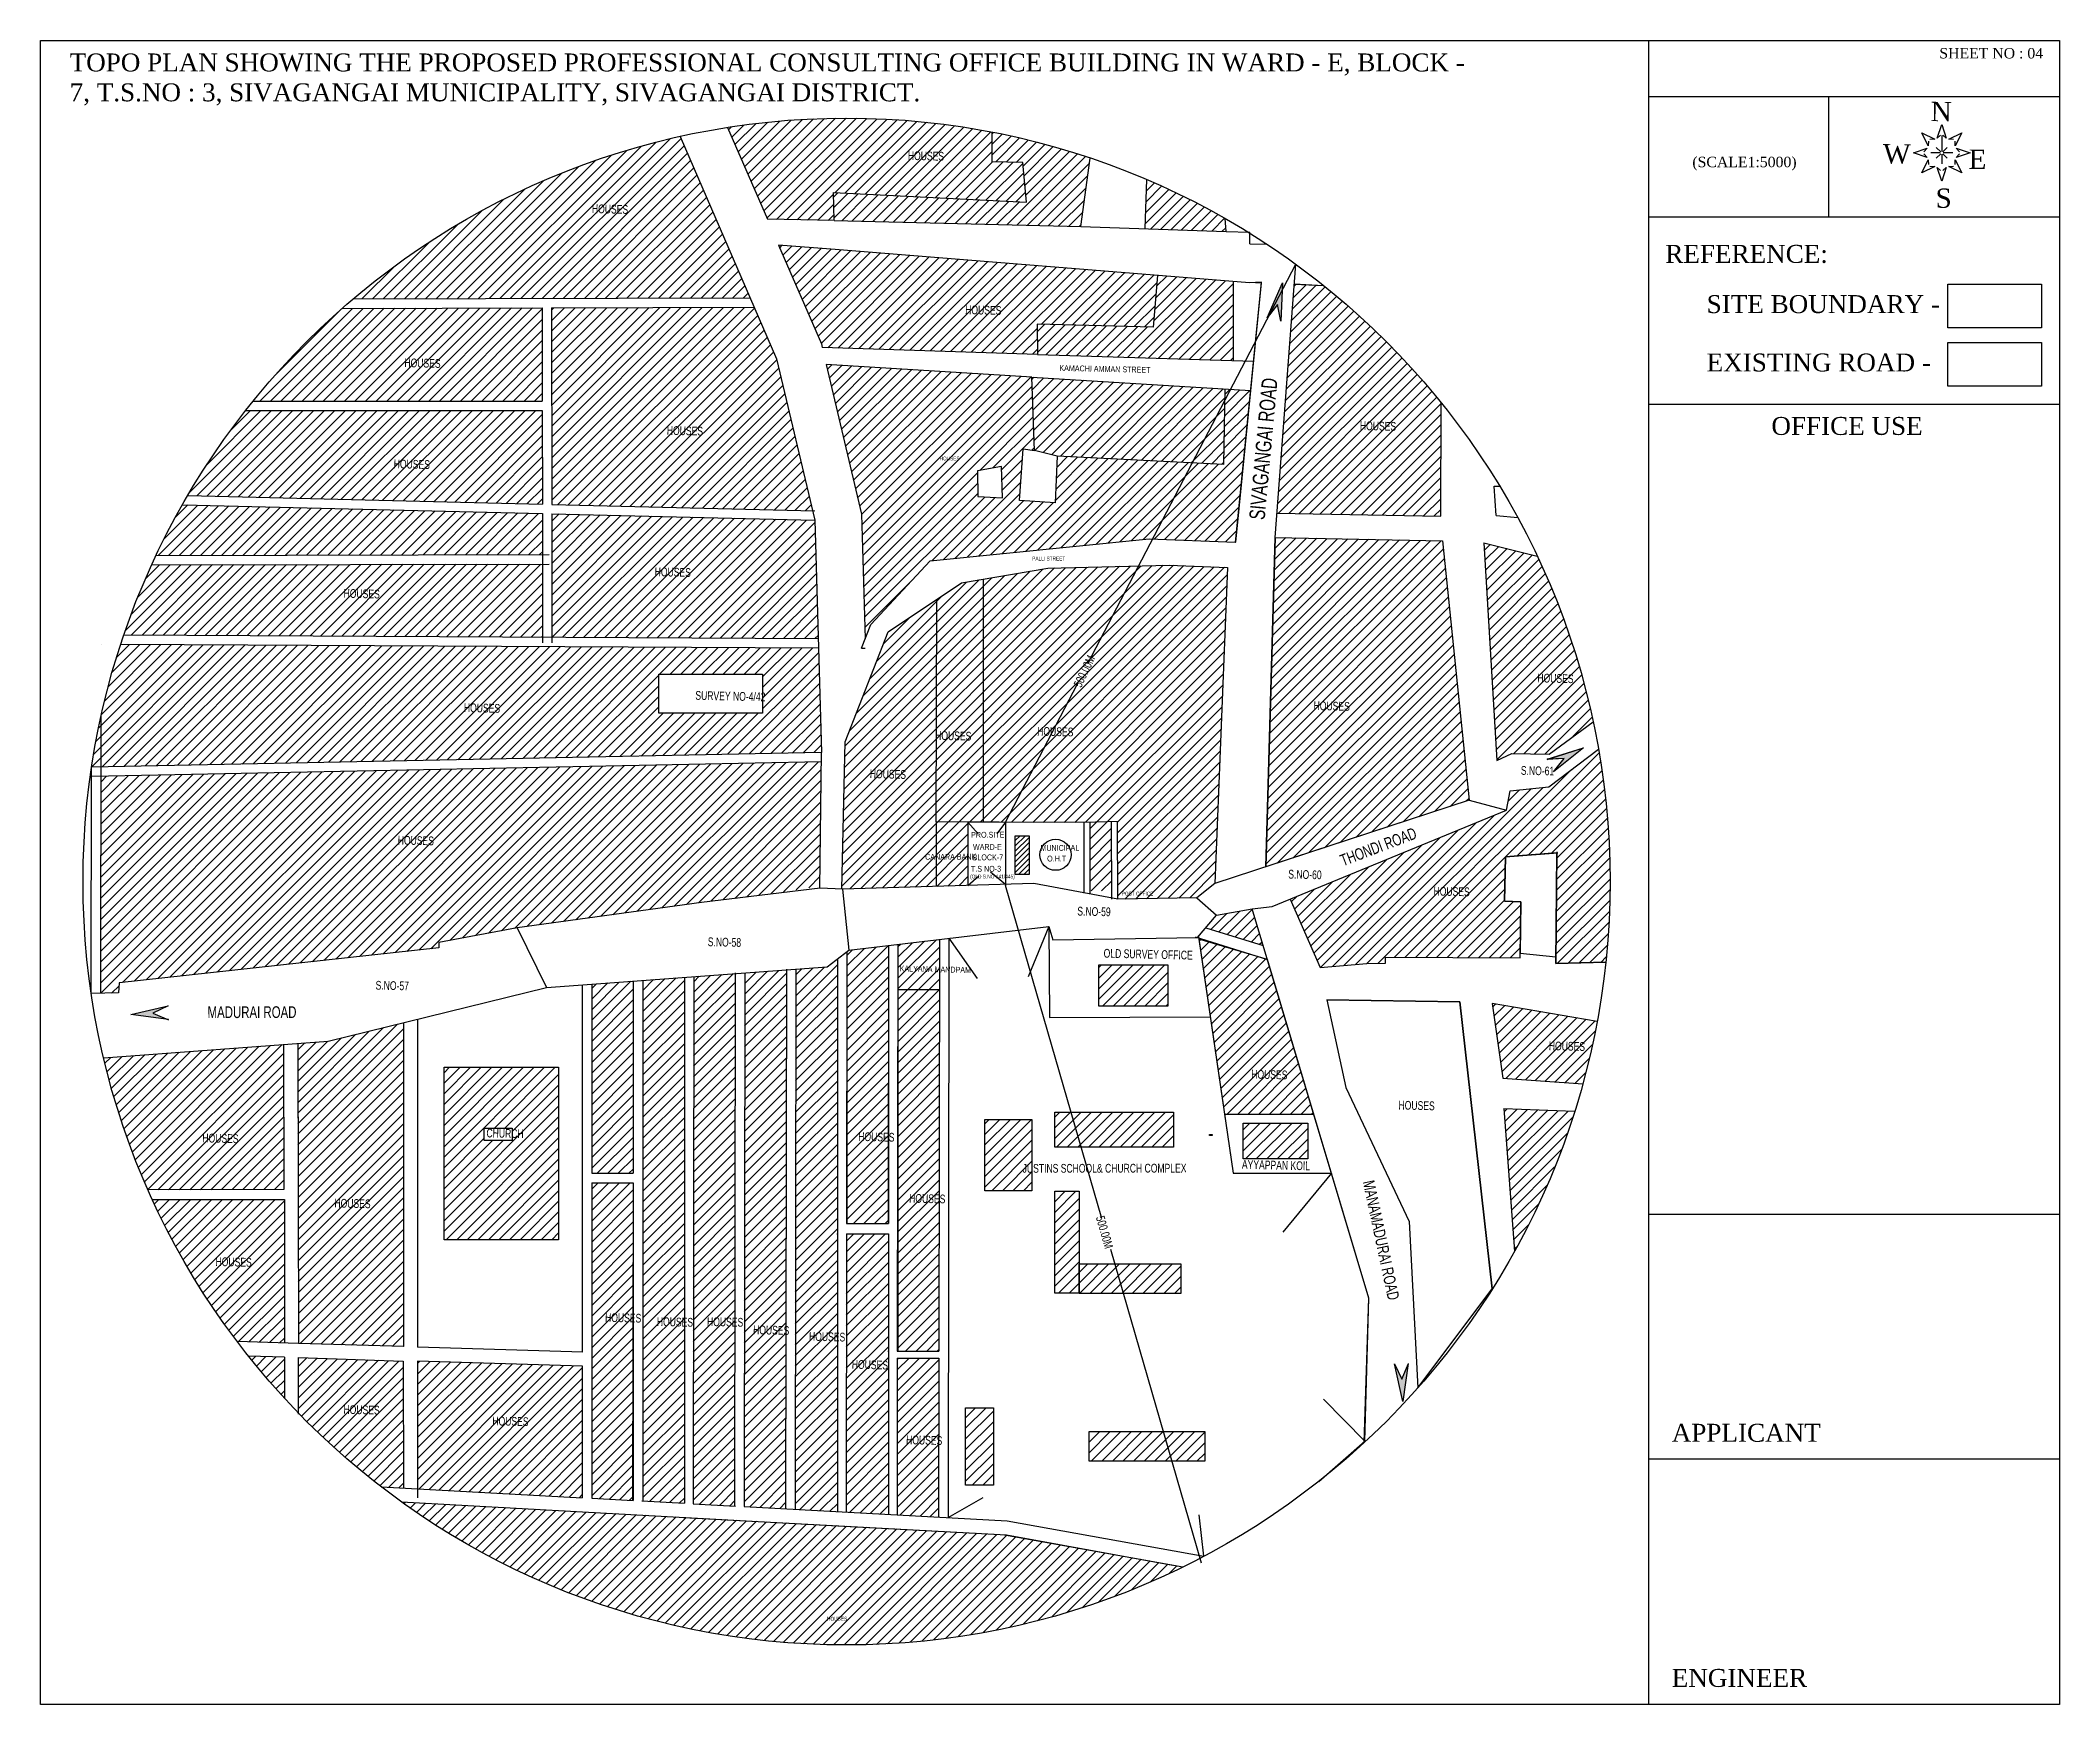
# Model space of a CAD drawing. Header units: metres. Extents: x 3520 to 17931, y 2599 to 6638.
# Drawn here: x 8420 to 9975, y 4158 to 5439 of the extents above; entities that cross this region are included whole.
import ezdxf

# ---------------------------------------------------------------- set-up
doc = ezdxf.new("R2010")
doc.units = ezdxf.units.M
doc.header["$MEASUREMENT"] = 0
doc.styles.add('3', font='sanss___.ttf', dxfattribs={"width": 0.7, "height": 2})
doc.styles.add('ANAND', font='times.ttf')
doc.styles.get("Standard").update_dxf_attribs({"font": 'times.ttf'})
pattern_1 = [(45, (-4132928.9994, -2389809.2443), (-4.0678315164, 4.0678315164), [])]
pattern_2 = [(45, (-4022.319, -2704.804), (-4.0678315, 4.0678315), [])]

msp = doc.modelspace()

# ---------------------------------------------------------------- texts
at = {"style": 'ANAND'}
for s, p in [('SHEET NO : 04', (9882.404, 5425.13)), ('(SCALE1:5000)', (9692.274, 5341.391))]:
    msp.add_text(s, height=8.03732, dxfattribs=at).set_placement(p)
for s, p in [('N', (9875.713, 5376.884)), ('W', (9838.962, 5344.294)), ('E', (9904.91, 5340.142))]:
    msp.add_text(s, height=14.878, rotation=359.40258).set_placement(p)
at = {"color": 1, "style": '3', "width": 0.7}
for s, height, rotation, p in [('HOUSES', 6.75, 358.713125, (9088.28, 5347.035)), ('HOUSES', 6.75, 358.713125, (8845.037, 5306.079)), ('HOUSES', 6.75, 358.713125, (9132.397, 5228.286)), ('HOUSES', 6.75, 358.713125, (8700.678, 5187.498)), ('KAMACHI AMMAN STREET', 4.5, 358.713125, (9204.91, 5184.593)), ('SIVAGANGAI ROAD', 12, 84.737976, (9362.969, 5069.519)), ('HOUSES', 6.75, 358.713125, (9436.27, 5139.04)), ('HOUSES', 6.75, 358.713125, (8902.699, 5135.393)), ('HOUSES', 6.75, 358.713125, (8692.452, 5109.648)), ('HOUSES', 3, 0.1, (9112.715, 5115.606)), ('PALLI STREET', 3, 0.1, (9184.068, 5038.539)), ('HOUSES', 6.75, 358.713125, (8893.37, 5026.544)), ('HOUSES', 6.75, 358.713125, (8653.857, 5009.961)), ('500.00M', 6.75, 64.678914, (9221.786, 4940.253)), ('HOUSES', 6.75, 358.713125, (9572.898, 4944.772)), ('HOUSES', 6.75, 358.713125, (8746.474, 4921.955)), ('SURVEY NO-4/42', 6.75, 358.713125, (8924.676, 4931.391)), ('HOUSES', 6.75, 358.713125, (9400.63, 4923.475)), ('HOUSES', 6.75, 358.713125, (9109.276, 4900.549)), ('HOUSES', 6.75, 358.713125, (9187.836, 4903.754)), ('HOUSES', 6.75, 358.713125, (9058.983, 4871.027)), ('S.NO-61', 6.75, 358.713125, (9560.169, 4873.641)), ('HOUSES', 6.75, 358.713125, (8695.553, 4819.911)), ('PRO.SITE', 4.5, 0.1, (9137.045, 4825.143)), ('WARD-E', 4.5, 0.1, (9138.447, 4815.786)), ('MUNICIPAL', 4.5, 0.1, (9190.375, 4815.029)), ('THONDI ROAD', 9, 20.849338, (9423.36, 4803.044)), ('CANARA BANK', 4.5, 0.1, (9101.619, 4808.202)), ('T.S NO-3', 4.5, 0.1, (9136.92, 4798.954)), ('BLOCK-7', 4.5, 0.1, (9138.183, 4807.746)), ('O.H.T', 4.5, 0.1, (9195.523, 4806.857)), ('(OLD S.NO-141/445)', 3, 0.1, (9136.229, 4793.767)), ('S.NO-60', 6.75, 358.713125, (9381.136, 4793.724)), ('POST OFFICE', 3, 0.1, (9252.912, 4780.559)), ('HOUSES', 6.75, 358.713125, (9492.974, 4780.652)), ('S.NO-59', 6.75, 358.713125, (9218.725, 4765.238)), ('S.NO-58', 6.75, 358.713125, (8934.22, 4741.691)), ('KALYANA MANDPAM', 4.5, 358.713125, (9081.951, 4722.231)), ('OLD SURVEY OFFICE', 6.75, 358.713125, (9238.981, 4732.853)), ('S.NO-57', 6.75, 358.713125, (8678.485, 4708.2)), ('MADURAI ROAD', 9, 0.1, (8549.205, 4686.278)), ('HOUSES', 6.75, 358.713125, (9581.722, 4661.593)), ('HOUSES', 6.75, 358.713125, (9352.613, 4639.729)), ('HOUSES', 6.75, 358.713125, (9465.988, 4615.915)), ('HOUSES', 6.75, 358.713125, (8545.12, 4590.63)), ('CHURCH ', 6.75, 358.713125, (8763.864, 4594.461)), ('HOUSES', 6.75, 358.713125, (9050.082, 4591.731)), ('JUSTINS SCHOOL& CHURCH COMPLEX', 6.75, 0.1, (9176.687, 4567.179)), ('AYYAPPAN KOIL', 6.75, 358.713125, (9345.421, 4570.264)), ('MANAMADURAI ROAD', 9, 282.069916, (9438.496, 4560.245)), ('HOUSES', 6.75, 358.713125, (8646.809, 4540.493)), ('HOUSES', 6.75, 358.713125, (9089.266, 4544.23)), ('500.00M', 6.75, 286.067822, (9232.963, 4532.816)), ('HOUSES', 6.75, 358.713125, (8555.268, 4495.438)), ('HOUSES', 6.75, 358.713125, (8855.16, 4452.424)), ('HOUSES', 6.75, 358.713125, (8895.036, 4449.264)), ('HOUSES', 6.75, 358.713125, (8933.657, 4449.264)), ('HOUSES', 6.75, 358.713125, (8969.125, 4442.945)), ('HOUSES', 6.75, 358.713125, (9012.179, 4437.881)), ('HOUSES', 6.75, 358.713125, (9045.11, 4416.351)), ('HOUSES', 6.75, 358.713125, (8653.78, 4381.615)), ('HOUSES', 6.75, 358.713125, (8768.411, 4372.759)), ('HOUSES', 6.75, 358.713125, (9086.908, 4358.225)), ('HOUSES', 3, 0.1, (9026.12, 4222.294))]:
    msp.add_text(s, height=height, rotation=rotation, dxfattribs=at).set_placement(p)
msp.add_text('S', height=14.878).set_placement((9879.472, 5310.118))
at = {"color": 0, "ltscale": 0.01, "style": 'ANAND'}
for s, height, p in [('REFERENCE:', 13.8061, (9671.448, 5267.763)), ('SITE BOUNDARY - ', 13.80609, (9703.282, 5229.084)), ('EXISTING ROAD - ', 13.80609, (9703.282, 5184.135)), ('OFFICE USE', 13.8061, (9753.109, 5135.279)), ('APPLICANT', 13.8061, (9676.407, 4360.099)), ('ENGINEER', 13.8061, (9676.407, 4171.346))]:
    msp.add_text(s, height=height, rotation=359.997615, dxfattribs=at).set_placement(p)
at = {"color": 0, "insert": (8443.049, 5428.94), "char_height": 13.8, "attachment_point": 1}
msp.add_mtext_dynamic_manual_height_columns('TOPO PLAN SHOWING THE PROPOSED PROFESSIONAL CONSULTING OFFICE BUILDING IN WARD - E, BLOCK - 7, T.S.NO : 3, SIVAGANGAI MUNICIPALITY, SIVAGANGAI DISTRICT. ', width=1079.01346, gutter_width=1, heights=[0], dxfattribs=at)

# ---------------------------------------------------------------- hatches: boundary and pattern name
h = msp.add_hatch()
h.set_pattern_fill('ANSI31', color=8, scale=1.8119)
h.set_pattern_definition(pattern_2)
h.paths.add_polyline_path([(9153.257, 5368.396, 0.08733478), (8949.509, 5372.018), (8980.152, 5301.289), (9031.678, 5300.353), (9031.045, 5321.828), (9179.602, 5314.589), (9176.96, 5344.93), (9153.179, 5345.59)])
h = msp.add_hatch()
h.set_pattern_fill('ANSI31', color=8, scale=1.8119)
h.set_pattern_definition(pattern_1)
h.paths.add_polyline_path([(9016.616, 5069.598), (8814.2, 5074.536), (8814.288, 4979.55), (9019.257, 4978.478)])
h.paths.add_polyline_path([(8987.192, 5193.888), (8970.029, 5233.502), (8814.053, 5233.089), (8814.193, 5081.786), (9014.89, 5076.89)])
h.paths.add_polyline_path([(8806.805, 5233.07), (8652.78, 5232.662, 0.04213768), (8584.299, 5161.313), (8806.872, 5161.381)])
h.paths.add_polyline_path([(8806.879, 5154.134), (8578.523, 5154.064, 0.03370572), (8533.991, 5088.622), (8806.946, 5081.963)])
h.paths.add_polyline_path([(8806.989, 5035.877), (8506.302, 5035.306, 0.02474606), (8484.822, 4981.274), (8807.041, 4979.588)])
h.paths.add_polyline_path([(8913.024, 5365.074, 0.12136593), (8661.2, 5239.932), (8966.892, 5240.741)])
h = msp.add_hatch()
h.set_pattern_fill('ANSI31', color=8, scale=1.8119)
h.set_pattern_definition(pattern_1)
h.paths.add_polyline_path([(9339.018, 5253.308), (9280.566, 5258.011), (9277.222, 5218.276), (9187.814, 5220.464), (9188.252, 5197.27), (9339.018, 5192.456)])
h.paths.add_polyline_path([(9332.444, 5170.575), (9183.869, 5179.766), (9185.804, 5123.355), (9203.379, 5118.968), (9331.233, 5112.387)])
h.paths.add_polyline_path([(9228.661, 5348.466, 0.03320942), (9153.257, 5368.396), (9153.179, 5345.59), (9176.96, 5344.93), (9179.602, 5314.589), (9031.045, 5321.828), (9031.678, 5300.353), (9221.449, 5295.747)])
h.paths.add_polyline_path([(9272.251, 5331.835), (9270.986, 5294.086), (9333.282, 5291.998), (9332.688, 5301.769, 0.02873469)])
edge = h.paths.add_edge_path()
edge.add_line((9385.728, 5251.329), (9372.506, 5075.009))
edge.add_line((9372.506, 5075.009), (9498.601, 5072.611))
edge.add_line((9498.601, 5072.611), (9498.822, 5160.16))
edge.add_arc((9041.095, 4791.416), 587.78, 38.854809, 51.329466)
edge.add_line((9408.364, 5250.327), (9385.728, 5251.329))
h = msp.add_hatch()
h.set_pattern_fill('ANSI31', color=8, scale=1.8119)
h.set_pattern_definition(pattern_2)
h.paths.add_polyline_path([(9280.566, 5258.011), (9032.336, 5277.983), (8988.73, 5281.491), (9021.717, 5205.354), (9022.377, 5202.567), (9188.252, 5197.27), (9187.814, 5220.464), (9277.222, 5218.276)])
h.paths.add_polyline_path([(9183.869, 5179.766), (9025.455, 5189.564), (9052.732, 5074.346), (9055.516, 4978.288), (9059.804, 4989.414), (9105.53, 5038.332), (9274.06, 5055.291), (9340.688, 5052.682), (9352.218, 5169.352), (9332.444, 5170.575), (9331.233, 5112.387), (9203.379, 5118.968), (9201.621, 5082.993), (9174.38, 5084.748), (9177.016, 5124.671), (9185.804, 5123.355)])
h.paths.add_polyline_path([(9141.868, 5107.561), (9160.32, 5111.071), (9161.199, 5086.942), (9142.307, 5087.819)], flags=16)
h = msp.add_hatch(color=256)
h.dxf.hatch_style = 1
h.paths.add_polyline_path([(9376.65, 5252.44), (9365.118, 5225.684), (9372.996, 5235.701), (9375.376, 5222.861)])
h = msp.add_hatch()
h.set_pattern_fill('ANSI31', color=8, scale=1.8119)
h.set_pattern_definition(pattern_1)
h.paths.add_polyline_path([(8806.952, 5074.713), (8529.868, 5081.473, 0.01865403), (8509.67, 5042.56), (8806.982, 5043.125)])
h = msp.add_hatch()
h.set_pattern_fill('ANSI31', color=8, scale=1.8119)
h.set_pattern_definition(pattern_1)
h.paths.add_polyline_path([(9499.827, 5053.74), (9371.107, 5056.346), (9363.999, 4802.711), (9520.351, 4854.012)])
h = msp.add_hatch()
h.set_pattern_fill('ANSI31', color=8, scale=1.8119)
h.set_pattern_definition(pattern_1)
h.paths.add_polyline_path([(9572.762, 5042.048), (9531.85, 5052.146), (9541.66, 4884.586), (9553.262, 4890.074), (9581.965, 4889.465), (9615.846, 4914.49, 0.05745417)])
h = msp.add_hatch()
h.set_pattern_fill('ANSI31', color=8, scale=1.8119)
h.set_pattern_definition(pattern_1)
h.paths.add_polyline_path([(9110.701, 5008.68), (9073.042, 4983.639), (9040.076, 4899.013), (9037.497, 4785.611), (9038.111, 4785.588), (9110.225, 4787.654), (9110.226, 4837.281)])
h.paths.add_polyline_path([(9146.647, 5024.215), (9129.709, 5021.32), (9110.701, 5008.68), (9110.226, 4837.281), (9134.601, 4837.178), (9146.643, 4837.127)])
h.paths.add_polyline_path([(9134.601, 4837.178), (9110.226, 4837.281), (9110.225, 4787.654), (9134.599, 4788.352)])
h.paths.add_polyline_path([(9334.492, 5033.278), (9289.584, 5035.071), (9196.173, 5032.68), (9146.647, 5024.215), (9146.643, 4837.127), (9158.685, 4837.077), (9224.099, 4836.8), (9224.099, 4836.985), (9249.671, 4837.613), (9249.858, 4777.757), (9310.788, 4778.962), (9324.663, 4789.805)])
h = msp.add_hatch()
h.set_pattern_fill('ANSI31', color=8, scale=1.8119)
h.set_pattern_definition(pattern_2)
h.paths.add_polyline_path([(9019.467, 4971.229), (8482.405, 4974.039, 0.04136907), (8459.963, 4879.57), (9021.798, 4890.812)])
h.paths.add_polyline_path([(8896.518, 4950.98), (8976.527, 4950.98), (8976.527, 4921.028), (8896.518, 4921.028)], flags=16)
h.paths.add_polyline_path([(8923.503, 4930.077), (8961.152, 4930.143), (8961.14, 4937.199), (8923.49, 4937.133)], flags=8)
h.paths.add_polyline_path([(8745.692, 4921.079), (8759.425, 4921.103), (8759.416, 4925.807), (8745.684, 4925.783)], flags=24)
h = msp.add_hatch()
h.set_pattern_fill('ANSI31', color=8, scale=1.8119)
h.set_pattern_definition(pattern_1)
h.paths.add_polyline_path([(9021.713, 4883.561), (8467.198, 4872.466), (8466.911, 4705.382), (8480.601, 4705.618), (8481.21, 4713.527), (8727.136, 4740.32), (8727.136, 4744.568), (8787.636, 4755.686), (8929.407, 4775.355), (8979.905, 4781.365), (9020.591, 4788.048)])
h = msp.add_hatch()
h.set_pattern_fill('ANSI31', color=8, scale=1.8119)
h.set_pattern_definition(pattern_1)
h.paths.add_polyline_path([(9560.244, 4775.824), (9547.617, 4776.28), (9548.302, 4810.371), (9587.965, 4813.417), (9587.191, 4728.409), (9625.58, 4729.261, 0.02649229), (9628.875, 4791.416, 0.04358685), (9619.976, 4893.312), (9581.863, 4864.397), (9552.068, 4861.243), (9549.171, 4846.237), (9382.56, 4777.776), (9405.804, 4725.331), (9441.559, 4728.226), (9456.115, 4728.513), (9456.115, 4733.108), (9559.769, 4732.624)])
h.paths.add_polyline_path([(9618.893, 4683.553), (9538.177, 4697.419), (9546.26, 4639.913), (9607.839, 4635.573, 0.02095111)])
h.paths.add_polyline_path([(9601.616, 4614.492), (9547.229, 4616.549), (9555.404, 4506.861, 0.0499437)])
h = msp.add_hatch(color=256)
h.dxf.hatch_style = 1
h.paths.add_polyline_path([(9608.478, 4894.468), (9580.733, 4885.577), (9593.46, 4886.222), (9585.346, 4875.99)])
h = msp.add_hatch()
h.set_pattern_fill('ANSI31', color=256, scale=1.8119)
h.set_pattern_definition(pattern_1)
h.paths.add_polyline_path([(9245.142, 4837.502), (9228.629, 4837.097), (9228.629, 4784.357), (9245.308, 4784.209)])
h = msp.add_hatch()
h.set_pattern_fill('ANSI31', color=256, scale=0.90595)
h.set_pattern_definition([(45, (-2061859.8746, -1192271.0242), (-2.0339157582, 2.0339157582), [])])
h.paths.add_polyline_path([(9181.706, 4826.713), (9171.032, 4826.713), (9171.032, 4796.943), (9181.706, 4796.943)])
h = msp.add_hatch()
h.set_pattern_fill('ANSI31', color=256, scale=1.8119)
h.set_pattern_definition(pattern_1)
h.paths.add_polyline_path([(9353.481, 4770.277), (9325.96, 4765.392), (9317.646, 4755.708), (9361.891, 4742.226)])
h = msp.add_hatch()
h.set_pattern_fill('ANSI31', color=8, scale=1.8119)
h.set_pattern_definition(pattern_1)
h.paths.add_polyline_path([(9112.612, 4746.821), (9080.624, 4743.019), (9080.624, 4429.956), (9112.19, 4429.956)])
h.paths.add_polyline_path([(9073.332, 4742.152), (9042.802, 4738.523), (9041.344, 4737.391), (9041.344, 4528.063), (9073.047, 4528.063)])
h.paths.add_polyline_path([(9034.097, 4731.762), (9026.29, 4725.699), (9002.02, 4723.922), (9001.466, 4308.114), (9034.097, 4306.338)])
h.paths.add_polyline_path([(8994.772, 4723.391), (8962.74, 4721.045), (8962.193, 4310.252), (8994.219, 4308.509)])
h.paths.add_polyline_path([(8955.492, 4720.515), (8923.46, 4718.169), (8922.92, 4312.39), (8954.946, 4310.646)])
h.paths.add_polyline_path([(8916.257, 4717.641), (8884.225, 4715.296), (8884.225, 4314.496), (8916.257, 4312.752)])
h.paths.add_polyline_path([(8876.932, 4714.761), (8844.945, 4712.419), (8844.945, 4566.777), (8876.735, 4566.777)])
h.paths.add_polyline_path([(8876.725, 4559.53), (8844.945, 4559.53), (8844.945, 4316.634), (8876.399, 4314.922)])
h = msp.add_hatch()
h.set_pattern_fill('ANSI31', color=8, scale=1.8119)
h.set_pattern_definition(pattern_1)
h.paths.add_polyline_path([(9396.175, 4605.432), (9346.457, 4605.432), (9346.457, 4577.8), (9396.175, 4577.8)])
h.paths.add_polyline_path([(9365.107, 4731.501), (9312.387, 4746.913), (9332.088, 4612.41), (9400.815, 4612.41)])
h = msp.add_hatch()
h.set_pattern_fill('ANSI31', color=8, scale=1.8119)
h.set_pattern_definition(pattern_1)
h.paths.add_polyline_path([(9288.588, 4727.24), (9235.329, 4727.24), (9235.329, 4695.437), (9288.588, 4695.437)])
h = msp.add_hatch(color=256)
h.dxf.hatch_style = 1
h.paths.add_polyline_path([(8507.135, 4690.009), (8518.853, 4695.774), (8490.033, 4688.997), (8518.911, 4685.135)])
h = msp.add_hatch()
h.set_pattern_fill('ANSI31', color=8, scale=1.8119)
h.set_pattern_definition(pattern_1)
h.paths.add_polyline_path([(8699.993, 4682.757), (8642.064, 4668.506), (8618.629, 4666.755), (8619.19, 4435.802), (8699.993, 4433.357), (8699.993, 4547.322)])
h = msp.add_hatch()
h.set_pattern_fill('ANSI31', color=8, scale=1.8119)
h.set_pattern_definition(pattern_1)
h.paths.add_polyline_path([(8607.76, 4665.943), (8469.223, 4655.592, 0.04567355), (8503.387, 4554.023), (8608.031, 4554.314)])
h = msp.add_hatch()
h.set_pattern_fill('ANSI31', color=8, scale=1.8119)
h.set_pattern_definition(pattern_1)
h.paths.add_polyline_path([(8783.681, 4601.547), (8783.681, 4591.933), (8762.205, 4591.933), (8762.205, 4601.547)])
h.paths.add_polyline_path([(8819.453, 4648.37), (8731.302, 4648.37), (8731.302, 4515.567), (8819.453, 4515.567)])
h = msp.add_hatch()
h.set_pattern_fill('ANSI31', color=8, scale=1.8119)
h.set_pattern_definition(pattern_1)
h.paths.add_polyline_path([(9183.879, 4608.281), (9147.567, 4608.281), (9147.567, 4553.309), (9183.879, 4553.309)])
h = msp.add_hatch()
h.set_pattern_fill('ANSI31', color=8, scale=1.8119)
h.set_pattern_definition(pattern_1)
h.paths.add_polyline_path([(9292.815, 4613.839), (9201.448, 4613.839), (9201.448, 4586.938), (9292.815, 4586.938)])
h = msp.add_hatch()
h.set_pattern_fill('ANSI31', color=8, scale=1.8119)
h.set_pattern_definition(pattern_1)
h.paths.add_polyline_path([(8608.309, 4546.723), (8506.669, 4546.723, 0.05439406), (8572.013, 4437.23), (8608.309, 4436.131)])
h = msp.add_hatch()
h.set_pattern_fill('ANSI31', color=8, scale=1.8119)
h.set_pattern_definition(pattern_1)
h.paths.add_polyline_path([(9220.191, 4496.795), (9220.191, 4552.936), (9201.448, 4552.936), (9201.448, 4474.572), (9220.191, 4474.572)])
h.paths.add_polyline_path([(9298.671, 4496.795), (9220.191, 4496.795), (9220.191, 4474.572), (9298.671, 4474.572)])
h = msp.add_hatch()
h.set_pattern_fill('ANSI31', color=8, scale=1.8119)
h.set_pattern_definition(pattern_1)
h.paths.add_polyline_path([(9073.377, 4520.289), (9041.018, 4520.289), (9040.732, 4305.977), (9073.377, 4304.2)])
h.paths.add_polyline_path([(9112.182, 4424.53), (9080.156, 4424.53), (9079.996, 4303.84), (9112.019, 4302.097)])
h = msp.add_hatch()
h.set_pattern_fill('ANSI31', color=8, scale=1.8119)
h.set_pattern_definition(pattern_1)
h.paths.add_polyline_path([(8699.707, 4422.122), (8619.323, 4424.917), (8619.323, 4382.034, 0.03621572), (8682.808, 4325.459), (8699.985, 4324.524)])
h.paths.add_polyline_path([(8837.697, 4418.314), (8710.864, 4422.152), (8710.864, 4323.932), (8837.697, 4317.028)])
h.paths.add_polyline_path([(8608.309, 4425.255), (8580.634, 4426.092, 0.01812858), (8608.309, 4393.695)])
h = msp.add_hatch(color=256)
h.dxf.hatch_style = 1
h.paths.add_polyline_path([(9473.501, 4419.999), (9468.575, 4408.246), (9462.862, 4419.989), (9469.51, 4391.139)])
h = msp.add_hatch()
h.set_pattern_fill('ANSI31', color=8, scale=1.8119)
h.set_pattern_definition(pattern_1)
h.paths.add_polyline_path([(9154.163, 4386.23), (9132.814, 4386.23), (9132.814, 4326.69), (9154.163, 4326.69)])
h = msp.add_hatch()
h.set_pattern_fill('ANSI31', color=256, scale=1.8119)
h.set_pattern_definition(pattern_1)
h.paths.add_polyline_path([(9316.851, 4367.906), (9227.778, 4367.906), (9227.778, 4345.119), (9316.851, 4345.119)])
h = msp.add_hatch()
h.set_pattern_fill('ANSI31', color=8, scale=1.8119)
h.set_pattern_definition(pattern_1)
h.paths.add_polyline_path([(9300.058, 4263.757), (9163.502, 4288.407), (9024.778, 4295.958), (8884.225, 4303.608), (8698.629, 4313.71, 0.27627857)])

# ---------------------------------------------------------------- linework, layer by layer
for p, q in [((9658.46, 5439.033), (9658.46, 4157.704)), ((9658.46, 5395.783), (9975.008, 5395.783)), ((9797.163, 5395.783), (9797.163, 5303.076)), ((9658.46, 5303.076), (9975.008, 5303.076))]:
    msp.add_line(p, q)
at = {"color": 1, "linetype": 'Continuous'}
for p, q in [((8913.024, 5365.074), (8987.192, 5193.888)), ((8949.509, 5372.018), (8980.152, 5301.289)), ((9153.179, 5345.59), (9153.257, 5368.396)), ((9221.449, 5295.747), (9228.661, 5348.466)), ((9176.96, 5344.93), (9153.179, 5345.59)), ((9179.602, 5314.589), (9176.96, 5344.93)), ((9031.678, 5300.353), (9031.045, 5321.828)), ((9031.045, 5321.828), (9179.602, 5314.589)), ((9270.986, 5294.086), (9272.251, 5331.835)), ((9333.282, 5291.998), (9332.688, 5301.769)), ((9031.678, 5300.353), (9221.449, 5295.747)), ((9221.449, 5295.747), (9333.282, 5291.998)), ((9333.282, 5291.998), (9351.644, 5291.382)), ((9351.554, 5282.297), (9351.644, 5291.382)), ((8988.73, 5281.491), (9021.717, 5205.354)), ((9351.257, 5252.323), (9032.336, 5277.983)), ((9351.554, 5282.297), (9364.673, 5282.112)), ((9280.566, 5258.011), (9277.222, 5218.276)), ((9339.018, 5192.456), (9339.018, 5253.308)), ((9340.688, 5052.682), (9360.482, 5252.981)), ((9360.482, 5252.981), (9351.257, 5252.323)), ((9355.869, 5252.652), (9360.429, 5252.45)), ((9385.728, 5251.329), (9408.364, 5250.327)), ((9277.222, 5218.276), (9187.814, 5220.464)), ((9187.814, 5220.464), (9188.252, 5197.27)), ((8987.192, 5193.888), (9016.616, 5069.598)), ((9021.717, 5205.354), (9022.377, 5202.567)), ((9188.252, 5197.27), (9354.452, 5191.964)), ((9025.455, 5189.564), (9052.732, 5074.346)), ((9183.869, 5179.766), (9352.218, 5169.352)), ((9185.804, 5123.355), (9183.869, 5179.766)), ((9332.444, 5170.575), (9331.233, 5112.387)), ((9498.601, 5072.611), (9498.822, 5160.16)), ((9174.38, 5084.748), (9177.016, 5124.671)), ((9177.016, 5124.671), (9185.804, 5123.355)), ((9203.379, 5118.968), (9201.621, 5082.993)), ((9331.233, 5112.387), (9203.379, 5118.968)), ((9160.32, 5111.071), (9141.868, 5107.561)), ((9141.868, 5107.561), (9142.307, 5087.819)), ((9161.199, 5086.942), (9160.32, 5111.071)), ((9142.307, 5087.819), (9161.199, 5086.942)), ((9201.621, 5082.993), (9174.38, 5084.748)), ((9016.616, 5069.598), (9021.798, 4890.812)), ((9052.732, 5074.346), (9055.516, 4978.288)), ((9372.506, 5075.009), (9498.601, 5072.611)), ((9105.53, 5038.332), (9274.06, 5055.291)), ((9274.06, 5055.291), (9340.688, 5052.682)), ((9059.804, 4989.414), (9105.53, 5038.332)), ((9073.042, 4983.639), (9129.709, 5021.32)), ((9129.709, 5021.32), (9196.173, 5032.68)), ((9196.173, 5032.68), (9289.584, 5035.071)), ((9289.584, 5035.071), (9334.492, 5033.278)), ((9334.492, 5033.278), (9324.663, 4789.805)), ((9040.076, 4899.013), (9073.042, 4983.639)), ((9052.728, 4971.055), (9059.804, 4989.414)), ((9037.497, 4785.611), (9040.076, 4899.013)), ((9020.569, 4786.206), (9021.798, 4890.812)), ((9581.863, 4864.397), (9619.976, 4893.312)), ((9549.171, 4846.237), (9552.068, 4861.243)), ((9552.068, 4861.243), (9581.863, 4864.397)), ((9368.77, 4772.11), (9549.171, 4846.237)), ((9185.308, 4789.805), (9038.111, 4785.588)), ((9249.858, 4777.757), (9185.308, 4789.805)), ((9324.663, 4789.805), (9310.788, 4778.962)), ((8929.407, 4775.355), (8787.636, 4755.686)), ((9020.727, 4786.224), (8929.407, 4775.355)), ((9038.111, 4785.588), (9020.727, 4786.224)), ((9310.788, 4778.962), (9249.858, 4777.757)), ((9042.802, 4738.523), (9196.918, 4756.843)), ((9196.918, 4756.843), (9199.976, 4746.462)), ((9311.282, 4748.294), (9325.96, 4765.392)), ((9325.96, 4765.392), (9353.481, 4770.277)), ((9353.481, 4770.277), (9368.77, 4772.11)), ((8787.636, 4755.686), (8727.136, 4744.568)), ((8727.136, 4744.568), (8727.136, 4740.32)), ((9199.976, 4746.462), (9311.282, 4748.294)), ((8727.136, 4740.32), (8481.21, 4713.527)), ((9026.29, 4725.699), (9042.802, 4738.523)), ((8481.21, 4713.527), (8480.601, 4705.618)), ((8810.23, 4709.877), (9026.29, 4725.699)), ((8480.601, 4705.618), (8459.664, 4705.257)), ((8642.064, 4668.506), (8810.23, 4709.877)), ((8469.223, 4655.592), (8642.064, 4668.506)), ((8682.808, 4325.459), (8837.697, 4317.028)), ((8844.945, 4316.634), (8876.977, 4314.89)), ((8883.647, 4314.527), (8916.257, 4312.752)), ((8922.92, 4312.39), (8955.537, 4310.614)), ((8962.193, 4310.252), (9164.768, 4299.226)), ((9164.768, 4299.226), (9316.059, 4271.916))]:
    msp.add_line(p, q, dxfattribs=at)
at = {"ltscale": 10}
for p, q in [((9873.838, 5357.877), (9868.82, 5367.882)), ((9868.82, 5367.882), (9878.825, 5362.864)), ((9880.741, 5363.658), (9884.267, 5374.28)), ((9883.434, 5366.102), (9880.741, 5363.658)), ((9884.267, 5374.28), (9887.793, 5363.658)), ((9884.267, 5365.764), (9884.267, 5353.547)), ((9887.793, 5363.658), (9885.1, 5366.102)), ((9889.71, 5362.864), (9899.714, 5367.882)), ((9899.714, 5367.882), (9894.696, 5357.877)), ((9862.422, 5352.435), (9873.044, 5355.961)), ((9873.044, 5348.909), (9862.422, 5352.435)), ((9873.044, 5355.961), (9870.6, 5353.268)), ((9870.6, 5351.602), (9873.044, 5348.909)), ((9874.014, 5361.51), (9873.838, 5357.877)), ((9878.825, 5362.864), (9875.193, 5362.688)), ((9883.155, 5352.435), (9875.841, 5352.435)), ((9884.267, 5351.323), (9884.267, 5344.009)), ((9885.054, 5353.221), (9888.48, 5356.648)), ((9885.054, 5351.648), (9888.48, 5348.222)), ((9892.693, 5352.435), (9885.379, 5352.435)), ((9893.342, 5362.688), (9889.71, 5362.864)), ((9894.696, 5357.877), (9894.52, 5361.51)), ((9897.934, 5353.268), (9895.49, 5355.961)), ((9895.49, 5355.961), (9906.113, 5352.435)), ((9906.113, 5352.435), (9895.49, 5348.909)), ((9895.49, 5348.909), (9897.934, 5351.602)), ((9868.82, 5336.988), (9873.838, 5346.992)), ((9878.825, 5342.006), (9868.82, 5336.988)), ((9873.838, 5346.992), (9874.014, 5343.36)), ((9875.193, 5342.182), (9878.825, 5342.006)), ((9884.267, 5330.59), (9880.741, 5341.212)), ((9880.741, 5341.212), (9883.434, 5338.768)), ((9887.793, 5341.212), (9884.267, 5330.59)), ((9885.1, 5338.768), (9887.793, 5341.212)), ((9889.71, 5342.006), (9893.342, 5342.182)), ((9899.714, 5336.988), (9889.71, 5342.006)), ((9894.52, 5343.36), (9894.696, 5346.992)), ((9894.696, 5346.992), (9899.714, 5336.988))]:
    msp.add_line(p, q, dxfattribs=at)
at = {"color": 1}
for p, q in [((9031.678, 5300.353), (8980.152, 5301.289)), ((9032.336, 5277.983), (8988.73, 5281.491)), ((9363.187, 5282.133), (9363.271, 5283.034)), ((9227.004, 4959.28), (9386.888, 5266.719)), ((9371.107, 5056.346), (9386.882, 5266.724)), ((8661.2, 5239.932), (8966.892, 5240.741)), ((8806.799, 5240.33), (8806.799, 5240.317)), ((8652.78, 5232.662), (8806.805, 5233.07)), ((8806.805, 5233.07), (8806.872, 5161.381)), ((8814.053, 5233.089), (8970.029, 5233.502)), ((8814.053, 5233.089), (8814.193, 5081.786)), ((9188.252, 5197.27), (9022.377, 5202.567)), ((9183.869, 5179.766), (9025.455, 5189.564)), ((8584.299, 5161.313), (8806.872, 5161.381)), ((8578.523, 5154.064), (8806.879, 5154.134)), ((8806.879, 5154.134), (8806.946, 5081.963)), ((9203.379, 5118.968), (9185.804, 5123.355)), ((9534.579, 5110.727), (9534.211, 5110.733)), ((8533.991, 5088.622), (8806.946, 5081.963)), ((9539.63, 5095.789), (9543.877, 5095.877)), ((9541.319, 5073.266), (9539.63, 5095.789)), ((8529.868, 5081.473), (8806.952, 5074.713)), ((8806.952, 5074.713), (8807.045, 4975.208)), ((8814.193, 5081.786), (9016.793, 5076.843)), ((8814.2, 5074.536), (9016.616, 5069.598)), ((8814.2, 5074.536), (8814.292, 4975.214)), ((9541.319, 5073.266), (9557.815, 5071.57)), ((9371.107, 5056.346), (9363.999, 4802.711)), ((9371.107, 5056.346), (9499.827, 5053.74)), ((9499.827, 5053.74), (9520.351, 4854.012)), ((8509.67, 5042.56), (8812.108, 5043.135)), ((9531.85, 5052.146), (9572.762, 5042.048)), ((9531.85, 5052.146), (9541.66, 4884.586)), ((8506.302, 5035.306), (8812.122, 5035.887)), ((9146.643, 4837.127), (9146.647, 5024.215)), ((9110.226, 4837.281), (9110.701, 5008.68)), ((8484.822, 4981.274), (9019.257, 4978.478)), ((8467.347, 4974.118), (8467.373, 4974.117)), ((8482.405, 4974.039), (9019.467, 4971.229)), ((9052.728, 4971.055), (9055.478, 4971.041)), ((9163.441, 4837.056), (9218.899, 4943.696)), ((8466.911, 4705.245), (8467.278, 4918.772)), ((9581.965, 4889.465), (9615.846, 4914.49)), ((9021.798, 4890.812), (8459.963, 4879.57)), ((9021.943, 4883.566), (8460.108, 4872.324)), ((9541.66, 4884.586), (9553.262, 4890.074)), ((9553.262, 4890.074), (9581.965, 4889.465)), ((9580.388, 4885.559), (9608.478, 4894.468)), ((9593.46, 4886.222), (9580.471, 4885.493)), ((9608.478, 4894.468), (9585.346, 4875.99)), ((9585.346, 4875.99), (9593.46, 4886.222)), ((8459.664, 4705.257), (8459.963, 4879.57)), ((9520.351, 4854.012), (9324.663, 4789.805)), ((9520.351, 4854.012), (9549.171, 4846.237)), ((9110.226, 4837.281), (9110.225, 4787.654)), ((9134.601, 4837.178), (9110.226, 4837.281)), ((9134.601, 4837.178), (9134.599, 4788.352)), ((9158.685, 4837.077), (9134.601, 4837.178)), ((9134.601, 4837.178), (9142.464, 4828.264)), ((9163.437, 4837.056), (9156.944, 4828.057)), ((9223.809, 4836.801), (9158.685, 4837.077)), ((9163.437, 4837.056), (9163.437, 4788.472)), ((9250.154, 4837.625), (9224.099, 4836.985)), ((9224.099, 4782.565), (9224.099, 4836.985)), ((9228.629, 4781.719), (9228.629, 4837.097)), ((9245.328, 4777.743), (9245.142, 4837.502)), ((9249.858, 4777.757), (9249.671, 4837.613)), ((9547.617, 4776.28), (9548.302, 4810.371)), ((9548.302, 4810.371), (9588.799, 4813.481)), ((9587.972, 4814.16), (9587.191, 4728.409)), ((9134.599, 4788.352), (9142.874, 4795.839)), ((9163.437, 4789.178), (9151.972, 4798.529)), ((9163.243, 4788.517), (9237.368, 4532.345)), ((9038.111, 4785.588), (9042.802, 4738.523)), ((9310.788, 4778.962), (9325.96, 4765.392)), ((9382.56, 4777.776), (9405.804, 4725.331)), ((9560.244, 4775.824), (9547.617, 4776.28)), ((9559.769, 4732.624), (9560.244, 4775.824)), ((9196.918, 4756.843), (9180.88, 4718.07)), ((9196.918, 4756.843), (9197.482, 4686.807)), ((9443.326, 4470.629), (9353.481, 4770.277)), ((8787.636, 4755.686), (8810.23, 4709.877)), ((9073.332, 4742.152), (9073.047, 4528.063)), ((9073.377, 4742.157), (9073.377, 4528.063)), ((9080.58, 4742.809), (9080.164, 4429.956)), ((9080.624, 4743.019), (9080.624, 4429.956)), ((9112.612, 4746.821), (9112.19, 4429.956)), ((9119.86, 4747.683), (9119.266, 4301.702)), ((9119.86, 4747.683), (9141.721, 4716.851)), ((9309.563, 4748.815), (9365.107, 4731.501)), ((9312.053, 4749.192), (9338.772, 4566.777)), ((9317.646, 4755.708), (9361.891, 4742.226)), ((9034.097, 4731.762), (9034.097, 4306.338)), ((9041.3, 4732.413), (9041.028, 4528.063)), ((9041.344, 4737.391), (9041.344, 4528.063)), ((9405.804, 4725.331), (9441.559, 4728.226)), ((9441.559, 4728.226), (9456.115, 4728.513)), ((9456.115, 4728.513), (9456.115, 4733.108)), ((9456.115, 4733.108), (9559.769, 4732.624)), ((9587.191, 4728.409), (9625.58, 4729.261)), ((8837.697, 4711.888), (8837.697, 4429.191)), ((8844.945, 4712.419), (8844.945, 4566.777)), ((8876.977, 4714.765), (8876.977, 4566.777)), ((8884.225, 4715.296), (8884.225, 4314.496)), ((8916.257, 4717.641), (8916.257, 4312.752)), ((8923.46, 4718.293), (8922.92, 4312.39)), ((8955.493, 4721.179), (8954.946, 4310.646)), ((8962.74, 4721.169), (8962.193, 4310.252)), ((8994.773, 4724.055), (8994.219, 4308.509)), ((9002.02, 4724.046), (9001.466, 4308.114)), ((9080.535, 4708.365), (9112.56, 4708.365)), ((9410.87, 4700.445), (9513.203, 4698.815)), ((9410.87, 4700.445), (9425.624, 4632.881)), ((9513.203, 4698.815), (9538.244, 4477.842)), ((9618.893, 4683.553), (9538.177, 4697.419)), ((9538.177, 4697.419), (9546.26, 4639.913)), ((8699.993, 4682.757), (8699.993, 4433.357)), ((8710.864, 4685.432), (8710.864, 4433.028)), ((9197.482, 4686.807), (9321.143, 4687.135)), ((8607.76, 4665.943), (8608.031, 4554.314)), ((8618.629, 4666.755), (8618.902, 4554.344)), ((8618.629, 4666.755), (8619.19, 4435.802)), ((9425.624, 4632.881), (9474.243, 4529.72)), ((9546.26, 4639.913), (9607.839, 4635.573)), ((9332.088, 4612.41), (9400.815, 4612.41)), ((9547.229, 4616.549), (9601.616, 4614.492)), ((9547.229, 4616.549), (9555.404, 4506.861)), ((8844.945, 4566.777), (8876.977, 4566.777)), ((8844.945, 4559.53), (8844.945, 4316.634)), ((8844.945, 4559.53), (8876.977, 4559.53)), ((8876.725, 4559.53), (8876.399, 4314.922)), ((8876.977, 4559.53), (8876.977, 4314.89)), ((8883.973, 4559.53), (8884.225, 4559.53)), ((8883.982, 4566.777), (8884.225, 4566.777)), ((9338.772, 4566.777), (9414.497, 4566.777)), ((9414.497, 4566.777), (9376.98, 4521.421)), ((8608.031, 4554.314), (8503.387, 4554.023)), ((8699.993, 4547.322), (8699.993, 4433.357)), ((9033.781, 4528.063), (9034.097, 4528.063)), ((9041.028, 4528.063), (9073.377, 4528.063)), ((9080.294, 4528.063), (9080.624, 4528.063)), ((9474.243, 4529.72), (9480.915, 4401.488)), ((9033.77, 4520.289), (9034.097, 4520.289)), ((9041.018, 4520.289), (9040.732, 4305.977)), ((9041.018, 4520.289), (9073.377, 4520.289)), ((9073.377, 4520.289), (9073.377, 4303.889)), ((9080.284, 4520.289), (9080.624, 4520.289)), ((9244.3, 4508.388), (9314.166, 4266.933)), ((9439.662, 4359.409), (9443.326, 4470.629)), ((8619.19, 4435.802), (8572.013, 4437.23)), ((8699.993, 4433.357), (8619.19, 4435.802)), ((8838.15, 4429.177), (8710.864, 4433.028)), ((8608.344, 4425.254), (8580.634, 4426.092)), ((8608.344, 4425.254), (8608.421, 4393.574)), ((8710.864, 4422.152), (8710.864, 4317.028)), ((8837.821, 4418.311), (8710.864, 4422.152)), ((8837.697, 4418.314), (8837.697, 4317.028)), ((9072.909, 4424.53), (9073.377, 4424.53)), ((9072.916, 4429.956), (9073.377, 4429.956)), ((9080.156, 4424.53), (9079.996, 4303.84)), ((9080.156, 4424.53), (9112.182, 4424.53)), ((9080.164, 4429.956), (9112.19, 4429.956)), ((9112.182, 4424.53), (9112.019, 4302.097)), ((9440.055, 4360.527), (9408.297, 4392.766)), ((8682.808, 4325.459), (8837.697, 4317.028)), ((8698.629, 4313.71), (8884.225, 4303.608)), ((8844.945, 4316.634), (8876.977, 4314.89)), ((8883.647, 4314.527), (8916.257, 4312.752)), ((8922.92, 4312.39), (8955.537, 4310.614)), ((8962.193, 4310.252), (9164.768, 4299.226)), ((9119.266, 4301.702), (9146.334, 4317.2)), ((8915.658, 4301.897), (9164.177, 4288.37)), ((9112.005, 4291.21), (9112.004, 4290.825)), ((9164.768, 4299.226), (9316.059, 4271.916)), ((9316.059, 4271.916), (9312.476, 4303.713)), ((9162.837, 4288.527), (9300.058, 4263.757))]:
    msp.add_line(p, q, dxfattribs=at)
at = {"color": 3}
for p, q in [((9658.46, 5303.076), (9975.008, 5303.076)), ((9658.46, 5158.922), (9975.008, 5158.922)), ((9658.46, 4535.415), (9975.008, 4535.415)), ((9658.46, 4346.98), (9975.008, 4346.98))]:
    msp.add_line(p, q, dxfattribs=at)
msp.add_lwpolyline([(8420.498, 5439.033), (9975.008, 5439.033), (9975.008, 4157.704), (8420.498, 4157.704)], close=True, dxfattribs=at)
at = {"ltscale": 10}
for points in [[(9880.054, 5356.648), (9883.481, 5353.221)], [(9880.054, 5348.222), (9883.481, 5351.648)]]:
    msp.add_lwpolyline(points, dxfattribs=at)
at = {"color": 1}
for points in [[(9360.429, 5252.45), (9340.688, 5052.682)], [(9365.01, 5225.432), (9376.65, 5252.44), (9375.376, 5222.861), (9372.996, 5235.701), (9364.905, 5225.412)], [(9385.746, 5251.581), (9408.364, 5250.327)], [(9372.506, 5075.009), (9498.601, 5072.611), (9498.822, 5160.16)], [(9363.999, 4802.711), (9371.107, 5056.346), (9499.827, 5053.74), (9520.351, 4854.012), (9363.999, 4802.711)], [(9580.471, 4885.493), (9608.478, 4894.468), (9585.346, 4875.99), (9593.46, 4886.222), (9580.388, 4885.559)], [(9625.58, 4729.261), (9587.191, 4728.409), (9587.965, 4813.417), (9548.302, 4810.371), (9547.617, 4776.28), (9560.244, 4775.824), (9559.809, 4736.255)], [(9404.672, 4329.575), (9440.055, 4360.527), (9443.326, 4470.629), (9365.107, 4731.501), (9312.387, 4746.913), (9338.772, 4566.777)], [(9559.809, 4736.255), (9587.236, 4733.338)], [(8519.183, 4685.099), (8490.033, 4688.997), (8518.853, 4695.774), (8507.135, 4690.009), (8519.23, 4685.003)], [(9480.915, 4401.488), (9538.244, 4477.842), (9513.203, 4698.815), (9410.87, 4700.445), (9425.624, 4632.881), (9474.243, 4529.72), (9480.915, 4401.488)], [(8506.669, 4546.723), (8608.309, 4546.723), (8608.309, 4436.131)], [(8608.309, 4425.255), (8608.309, 4393.695)], [(8619.323, 4381.336), (8619.323, 4424.917), (8699.707, 4422.122), (8699.985, 4324.524)], [(9473.538, 4420.271), (9469.51, 4391.139), (9462.862, 4419.989), (9468.575, 4408.246), (9473.634, 4420.318)], [(8698.629, 4313.71), (8884.225, 4303.608), (9024.778, 4295.958), (9164.177, 4288.37), (9292.214, 4265.173)]]:
    msp.add_lwpolyline(points, dxfattribs=at)
for points in [[(9888.824, 5251.431), (9961.088, 5251.431), (9961.088, 5217.72), (9888.824, 5217.72)], [(9888.824, 5206.482), (9961.088, 5206.482), (9961.088, 5172.771), (9888.824, 5172.771)], [(8896.518, 4950.98), (8976.527, 4950.98), (8976.527, 4921.028), (8896.518, 4921.028)], [(9171.032, 4826.713), (9181.706, 4826.713), (9181.706, 4796.943), (9171.032, 4796.943)], [(9235.329, 4727.24), (9288.588, 4727.24), (9288.588, 4695.437), (9235.329, 4695.437)], [(8731.302, 4648.37), (8819.453, 4648.37), (8819.453, 4515.567), (8731.302, 4515.567)], [(8762.205, 4601.547), (8783.681, 4601.547), (8783.681, 4591.933), (8762.205, 4591.933)], [(9147.567, 4608.281), (9183.879, 4608.281), (9183.879, 4553.309), (9147.567, 4553.309)], [(9201.448, 4613.839), (9292.815, 4613.839), (9292.815, 4586.938), (9201.448, 4586.938)], [(9346.457, 4605.432), (9396.175, 4605.432), (9396.175, 4577.8), (9346.457, 4577.8)], [(9320.578, 4596.721), (9322.534, 4596.721), (9322.534, 4595.837), (9320.578, 4595.837)], [(9201.448, 4552.936), (9220.191, 4552.936), (9220.191, 4474.572), (9201.448, 4474.572)], [(9220.191, 4474.572), (9220.191, 4474.572), (9220.191, 4496.795), (9220.191, 4496.795)], [(9220.191, 4474.572), (9298.671, 4474.572), (9298.671, 4496.795), (9220.191, 4496.795)], [(9132.814, 4386.23), (9154.163, 4386.23), (9154.163, 4326.69), (9132.814, 4326.69)], [(9227.778, 4367.906), (9316.851, 4367.906), (9316.851, 4345.119), (9227.778, 4345.119)]]:
    msp.add_lwpolyline(points, close=True, dxfattribs=at)
at = {"color": 1, "linetype": 'Continuous'}
msp.add_circle((9041.095, 4791.416), 587.78, dxfattribs=at)
at = {"color": 1}
msp.add_circle((9202.038, 4812.037), 11.997, dxfattribs=at)

msp.set_redraw_order([(e.dxf.handle, doc.entitydb.next_handle()) for e in msp.query("TEXT MTEXT ATTDEF DIMENSION ARC_DIMENSION")])  # texts and dimensions are drawn at this point

doc.saveas('drawing.dxf')
